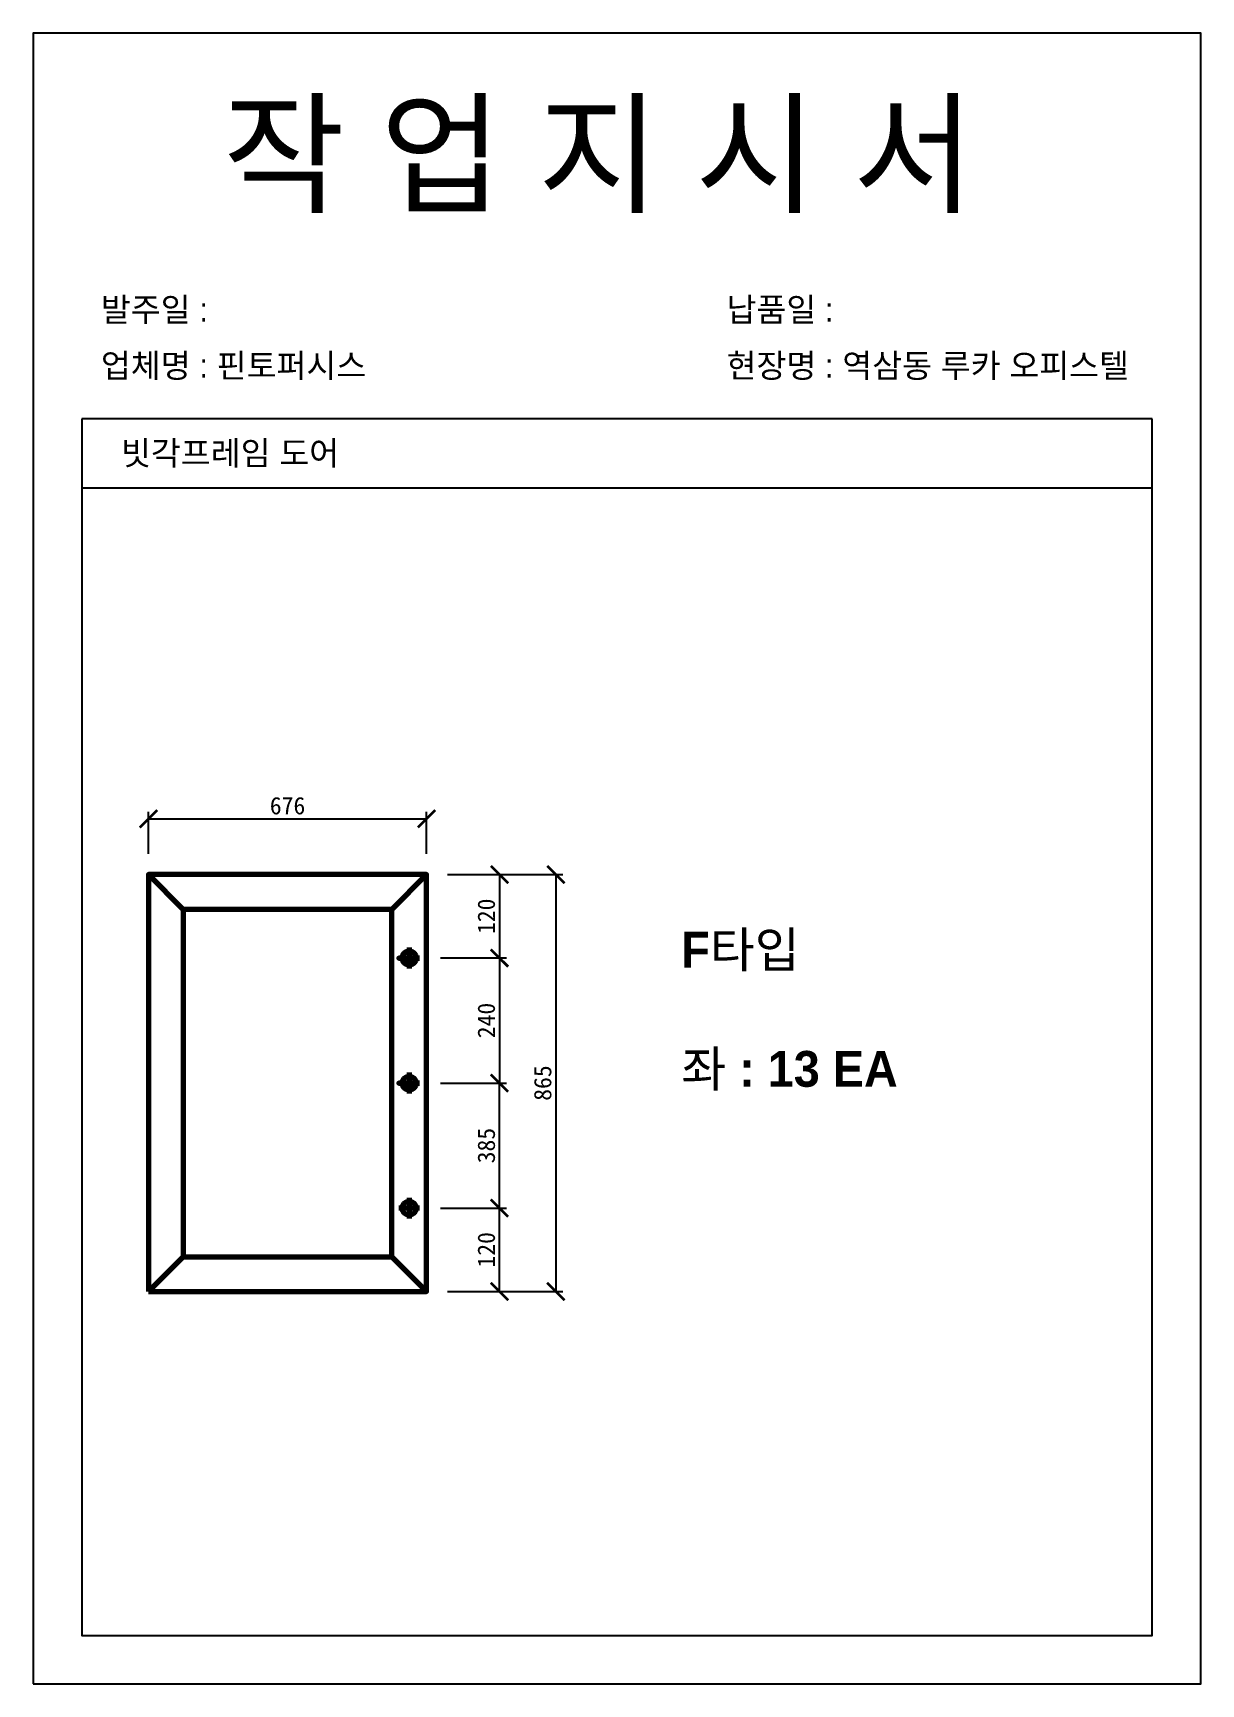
# Model space of a CAD drawing. Header units: millimetres. Extents: x -44117 to 256353, y -2095463 to 65325.
# Drawn here: x 7493 to 9173, y -5915 to -3539 of the extents above; entities that cross this region are included whole.
import ezdxf

# ---------------------------------------------------------------- set-up
doc = ezdxf.new("R2010")
doc.units = ezdxf.units.MM
doc.header["$LTSCALE"] = 10
doc.layers.add('Layer1', color=7, linetype='Continuous', lineweight=70)
doc.dimstyles.new('ISO-25', dxfattribs={"dimtxt": 2.5, "dimasz": 2.5, "dimexe": 1, "dimexo": 1, "dimtad": 1, "dimtxsty": 'Standard', "dimblk": 'ARCHTICK', "dimcen": 2.5, "dimadec": 0, "dimazin": 0, "dimtfac": 1, "dimtmove": 0, "dimatfit": 3, "dimfxl": 0, "dimarcsym": 0})

msp = doc.modelspace()

# ---------------------------------------------------------------- texts
at = {"attachment_point": 1}
for s, heights, insert, char_height in [('{\\fGulim|b0|i0|c129|p50;작 업 지 시 서}', [-155.84554], (7765.68182, -3643.50751), 140), ('{\\fGulim|b0|i0|c129|p50;발주일 :}', [-38.18216], (7590.47246, -3920.22793), 34.3), ('{\\fGulim|b0|i0|c129|p50;납품일 :}', [-37.67976], (8490.45045, -3920.22793), 34.3), ('{\\fGulim|b0|i0|c129|p50;업체명 : 핀토퍼시스}', [-38.2735], (7590.47246, -4000.88411), 34.3), ('{\\fGulim|b0|i0|c129|p50;현장명 : 역삼동 루카 오피스텔}', [-38.31917], (8490.45045, -4000.88411), 34.3), ('{\\fGulim|b0|i0|c129|p50;빗각프레임 도어}', [-38.36485], (7619.43505, -4126.75268), 34.3), ('{\\fGulim|b1|i0|c129|p50;F타입\\P\\P좌 : 13 EA}', [-230.98056], (8425.31775, -4832.79869), 51.45)]:
    msp.add_mtext_dynamic_manual_height_columns(s, width=3307.3198183, gutter_width=12.5, heights=heights, dxfattribs=dict(at, insert=insert, char_height=char_height))

# ---------------------------------------------------------------- blocks, each defined once
blk = doc.blocks.new('_ArchTick')
at = {"color": 0, "linetype": 'ByBlock', "const_width": 0.15}
blk.add_lwpolyline([(-0.5, -0.5), (0.5, 0.5)], dxfattribs=at)
blk = doc.blocks.new('*D418')
at = {"color": 0, "lineweight": -2}
for p, q in [((7659, -4720.5), (7659, -4660.3)), ((7659, -4670.3), (8059, -4670.3)), ((8059, -4720.5), (8059, -4660.3))]:
    blk.add_line(p, q, dxfattribs=at)
at = {"layer": 'Defpoints', "color": 0}
for p in [(8059, -4670.3), (7659, -4750.5), (8059, -4750.5)]:
    blk.add_point(p, dxfattribs=at)
at = {"color": 0, "lineweight": -2, "xscale": 25, "yscale": 25, "zscale": 25, "rotation": 180}
blk.add_blockref('_ArchTick', (7659, -4670.3), dxfattribs=at)
at = {"color": 0, "lineweight": -2, "xscale": 25, "yscale": 25, "zscale": 25}
blk.add_blockref('_ArchTick', (8059, -4670.3), dxfattribs=at)
at = {"color": 0, "insert": (7859, -4651.5), "char_height": 25, "attachment_point": 5}
blk.add_mtext('676', dxfattribs=at)
blk = doc.blocks.new('*D419')
at = {"color": 0, "lineweight": -2}
for p, q in [((8079, -5230.5), (8173.8, -5230.5)), ((8163.8, -5350.5), (8163.8, -5230.5)), ((8089, -5350.5), (8173.8, -5350.5))]:
    blk.add_line(p, q, dxfattribs=at)
at = {"layer": 'Defpoints', "color": 0}
for p in [(8049, -5230.5), (8163.8, -5230.5), (8059, -5350.5)]:
    blk.add_point(p, dxfattribs=at)
at = {"color": 0, "lineweight": -2, "xscale": 25, "yscale": 25, "zscale": 25}
for p, rotation in [((8163.8, -5230.5), 90), ((8163.8, -5350.5), 270)]:
    blk.add_blockref('_ArchTick', p, dxfattribs=dict(at, rotation=rotation))
at = {"color": 0, "insert": (8145, -5290.5), "char_height": 25, "attachment_point": 5, "rotation": 90}
blk.add_mtext('120', dxfattribs=at)
blk = doc.blocks.new('*D414')
at = {"color": 0, "lineweight": -2}
for p, q in [((8089, -4750.5), (8173.8, -4750.5)), ((8163.8, -4750.5), (8163.8, -4870.5)), ((8079, -4870.5), (8173.8, -4870.5))]:
    blk.add_line(p, q, dxfattribs=at)
at = {"layer": 'Defpoints', "color": 0}
for p in [(8059, -4750.5), (8049, -4870.5), (8163.8, -4870.5)]:
    blk.add_point(p, dxfattribs=at)
at = {"color": 0, "lineweight": -2, "xscale": 25, "yscale": 25, "zscale": 25}
for p, rotation in [((8163.8, -4750.5), 90), ((8163.8, -4870.5), 270)]:
    blk.add_blockref('_ArchTick', p, dxfattribs=dict(at, rotation=rotation))
at = {"color": 0, "insert": (8145, -4810.5), "char_height": 25, "attachment_point": 5, "rotation": 90}
blk.add_mtext('120', dxfattribs=at)
blk = doc.blocks.new('*D415')
at = {"color": 0, "lineweight": -2}
for p, q in [((8089, -4750.5), (8254.9, -4750.5)), ((8244.9, -4750.5), (8244.9, -5350.5)), ((8089, -5350.5), (8254.9, -5350.5))]:
    blk.add_line(p, q, dxfattribs=at)
at = {"layer": 'Defpoints', "color": 0}
for p in [(8059, -4750.5), (8059, -5350.5), (8244.9, -5350.5)]:
    blk.add_point(p, dxfattribs=at)
at = {"color": 0, "lineweight": -2, "xscale": 25, "yscale": 25, "zscale": 25}
for p, rotation in [((8244.9, -4750.5), 90), ((8244.9, -5350.5), 270)]:
    blk.add_blockref('_ArchTick', p, dxfattribs=dict(at, rotation=rotation))
at = {"color": 0, "insert": (8226.1, -5050.5), "char_height": 25, "attachment_point": 5, "rotation": 90}
blk.add_mtext('865', dxfattribs=at)
blk = doc.blocks.new('*D416')
at = {"color": 0, "lineweight": -2}
for p, q in [((8079, -5050.5), (8173.8, -5050.5)), ((8163.8, -5230.5), (8163.8, -5050.5)), ((8079, -5230.5), (8173.8, -5230.5))]:
    blk.add_line(p, q, dxfattribs=at)
at = {"layer": 'Defpoints', "color": 0}
for p in [(8049, -5050.5), (8163.8, -5050.5), (8049, -5230.5)]:
    blk.add_point(p, dxfattribs=at)
at = {"color": 0, "lineweight": -2, "xscale": 25, "yscale": 25, "zscale": 25}
for p, rotation in [((8163.8, -5050.5), 90), ((8163.8, -5230.5), 270)]:
    blk.add_blockref('_ArchTick', p, dxfattribs=dict(at, rotation=rotation))
at = {"color": 0, "insert": (8145, -5140.5), "char_height": 25, "attachment_point": 5, "rotation": 90}
blk.add_mtext('385', dxfattribs=at)
blk = doc.blocks.new('*D417')
at = {"color": 0, "lineweight": -2}
for p, q in [((8079, -4870.5), (8173.8, -4870.5)), ((8163.8, -4870.5), (8163.8, -5050.5)), ((8079, -5050.5), (8173.8, -5050.5))]:
    blk.add_line(p, q, dxfattribs=at)
at = {"layer": 'Defpoints', "color": 0}
for p in [(8049, -4870.5), (8049, -5050.5), (8163.8, -5050.5)]:
    blk.add_point(p, dxfattribs=at)
at = {"color": 0, "lineweight": -2, "xscale": 25, "yscale": 25, "zscale": 25}
for p, rotation in [((8163.8, -4870.5), 90), ((8163.8, -5050.5), 270)]:
    blk.add_blockref('_ArchTick', p, dxfattribs=dict(at, rotation=rotation))
at = {"color": 0, "insert": (8145, -4960.5), "char_height": 25, "attachment_point": 5, "rotation": 90}
blk.add_mtext('240', dxfattribs=at)

# ---------------------------------------------------------------- dimensions: what is measured, and where the dimension line sits
dim = msp.add_linear_dim(base=(8058.95394, -4670.28184), p1=(7658.95394, -4750.54164), p2=(8058.95394, -4750.54164), text='676', dimstyle='ISO-25', override={"dimscale": 10, "dimexo": 3})
dim.commit()
dim.dimension.update_dxf_attribs({"geometry": '*D418', "text_midpoint": (7858.95394, -4651.53184)})
for base, p1, p2, picture, middle in [((8163.79926, -4870.54164), (8058.95394, -4750.54164), (8048.95394, -4870.54164), '*D414', (8145.04926, -4810.54164)), ((8163.79926, -5230.54164), (8058.95394, -5350.54164), (8048.95394, -5230.54164), '*D419', (8145.04926, -5290.54164))]:
    dim = msp.add_linear_dim(base=base, p1=p1, p2=p2, angle=90, dimstyle='ISO-25', override={"dimscale": 10, "dimexo": 3})
    dim.commit()
    dim.dimension.update_dxf_attribs({"geometry": picture, "text_midpoint": middle})
for base, p1, p2, text, picture, middle in [((8244.87393, -5350.54164), (8058.95394, -4750.54164), (8058.95394, -5350.54164), '865', '*D415', (8226.12393, -5050.54164)), ((8163.79926, -5050.54164), (8048.95394, -4870.54164), (8048.95394, -5050.54164), '240', '*D417', (8145.04926, -4960.54164)), ((8163.79926, -5050.54164), (8048.95394, -5230.54164), (8048.95394, -5050.54164), '385', '*D416', (8145.04926, -5140.54164))]:
    dim = msp.add_linear_dim(base=base, p1=p1, p2=p2, angle=90, text=text, dimstyle='ISO-25', override={"dimscale": 10, "dimexo": 3})
    dim.commit()
    dim.dimension.update_dxf_attribs({"geometry": picture, "text_midpoint": middle})

# ---------------------------------------------------------------- linework, layer by layer
for p, q in [((9102.87521, -4094.51472), (7562.87521, -4094.51472)), ((9102.87521, -4194.51472), (7562.87521, -4194.51472))]:
    msp.add_line(p, q)
msp.add_lwpolyline([(7492.87521, -5915.345), (9172.87521, -5915.345), (9172.87521, -3539.345), (7492.87521, -3539.345)], close=True)
msp.add_lwpolyline([(7562.87521, -4094.51472), (7562.87521, -5845.345), (9102.87521, -5845.345), (9102.87521, -4094.51472)])
at = {"layer": 'Layer1'}
for p, q in [((7708.95394, -4800.54164), (7658.95394, -4750.54164)), ((8008.95394, -4800.54164), (8058.95394, -4750.54164)), ((8033.95394, -4855.54164), (8033.95394, -4885.54164)), ((8033.95394, -5035.54164), (8033.95394, -5065.54164)), ((8033.95394, -5215.54164), (8033.95394, -5245.54164)), ((8048.95394, -5230.54164), (8018.95394, -5230.54164)), ((7708.95394, -5300.54164), (7658.95394, -5350.54164)), ((8058.95394, -5350.54164), (8008.95394, -5300.54164))]:
    msp.add_line(p, q, dxfattribs=at)
for points in [[(7658.95394, -5350.54164), (8058.95394, -5350.54164), (8058.95394, -4750.54164), (7658.95394, -4750.54164)], [(7708.95394, -5300.54164), (8008.95394, -5300.54164), (8008.95394, -4800.54164), (7708.95394, -4800.54164)], [(8048.95394, -4870.54164), (8018.95394, -4870.54164)], [(8048.95394, -5050.54164), (8018.95394, -5050.54164)]]:
    msp.add_lwpolyline(points, close=True, dxfattribs=at)
for centre in [(8033.95394, -4870.54164), (8033.95394, -5050.54164), (8033.95394, -5230.54164)]:
    msp.add_circle(centre, 10, dxfattribs=at)

msp.set_redraw_order([(e.dxf.handle, doc.entitydb.next_handle()) for e in msp.query("TEXT MTEXT ATTDEF DIMENSION ARC_DIMENSION")])  # texts and dimensions are drawn at this point

doc.saveas('drawing.dxf')
